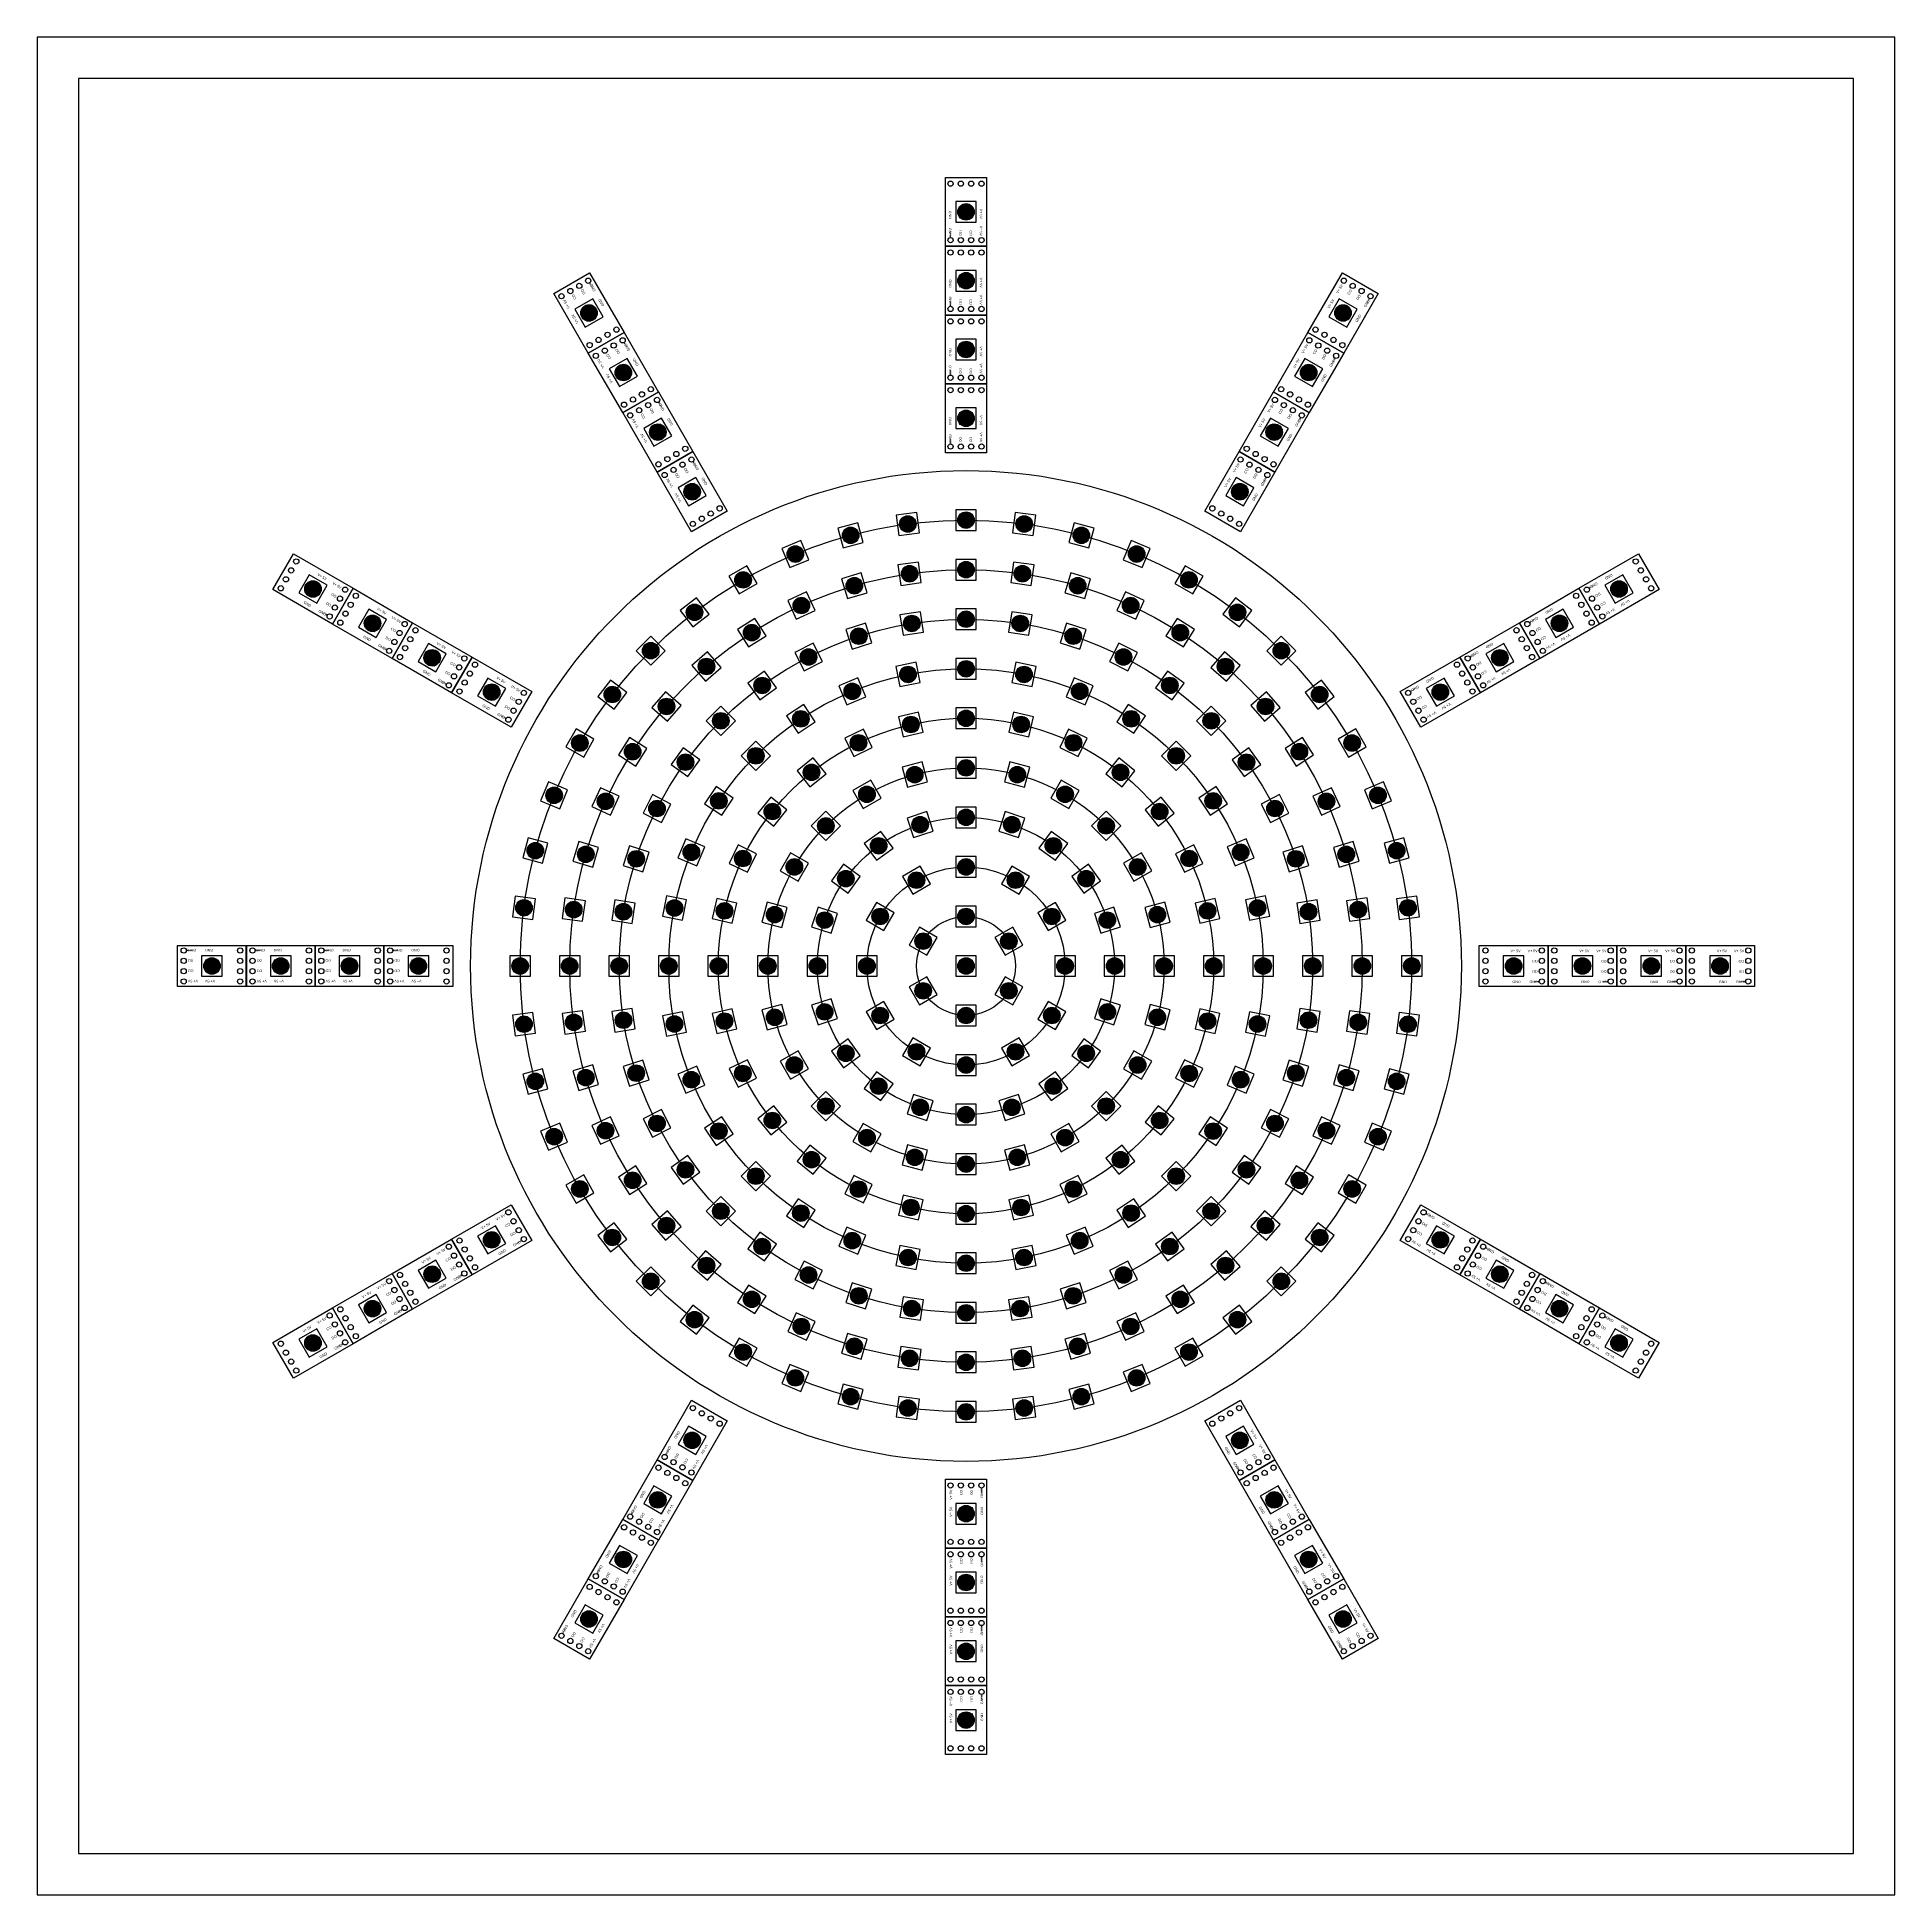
# Model space of a CAD drawing. Header units: millimetres. Extents: x 2050 to 3932, y -1485 to -693.
# Drawn here: x 3071 to 3521, y -1277.8 to -827.8 of the extents above; entities that cross this region are included whole.
import ezdxf

# ---------------------------------------------------------------- set-up
doc = ezdxf.new("R2010")
doc.units = ezdxf.units.MM
doc.header["$LTSCALE"] = 10
doc.header["$MEASUREMENT"] = 0
doc.layers.get('0').update_dxf_attribs({"color": 8})
for name, color, linetype in [('LED SMD 5050', 40, 'Continuous'), ('LED Strip', 30, 'Continuous'), ('vero Pins', 30, 'Continuous')]:
    doc.layers.add(name, color=color, linetype=linetype)
doc.styles.get("Standard").update_dxf_attribs({"font": 'arial.ttf'})

# ---------------------------------------------------------------- blocks, each defined once
blk = doc.blocks.new('SMD 5050')
at = {"layer": 'LED SMD 5050'}
blk.add_hatch(color=256, dxfattribs=at).paths.add_polyline_path([(2, 0, 1), (-2, 0, 1)])
blk.add_lwpolyline([(-2.5, 2.5), (-2.5, -2.5), (2.5, -2.5), (2.5, 2.5)], close=True, dxfattribs=at)
blk.add_circle((0, 0), 2, dxfattribs=at)
blk = doc.blocks.new('DotStar 240mm Disc')
at = {"layer": 'vero Pins'}
for radius in [120, 108, 96, 84, 72, 60, 48, 36, 24, 12]:
    blk.add_circle((0, 0), radius, dxfattribs=at)
for p, rotation in [((-14.1, 107.08), 7.500000000000007), ((14.1, 107.08), 352.4999999999999), ((-27.95, 104.32), 15), ((27.95, 104.32), 344.9999999999999), ((-41.33, 99.78), 22.5), ((41.33, 99.78), 337.4999999999999), ((-54, 93.53), 30), ((-27.05, 92.11), 16.36363636363637), ((-13.66, 95.02), 8.18181818181818), ((13.66, 95.02), 351.8181818181818), ((27.05, 92.11), 343.6363636363636), ((54, 93.53), 329.9999999999999), ((-39.88, 87.32), 24.54545454545454), ((39.88, 87.32), 335.4545454545455), ((-65.75, 85.68), 37.50000000000001), ((-13.14, 82.97), 9.000000000000009), ((13.14, 82.97), 351), ((65.75, 85.68), 322.4999999999999), ((-51.9, 80.76), 32.72727272727273), ((-25.96, 79.89), 17.99999999999999), ((25.96, 79.89), 342), ((51.9, 80.76), 327.2727272727273), ((-76.37, 76.37), 45), ((-38.14, 74.84), 27), ((38.14, 74.84), 333), ((76.37, 76.37), 314.9999999999999), ((-62.87, 72.55), 40.90909090909092), ((-14.05, 70.62), 11.25), ((14.05, 70.62), 348.75), ((62.87, 72.55), 319.0909090909091), ((-85.68, 65.75), 52.49999999999999), ((-49.37, 67.96), 36.00000000000001), ((-27.55, 66.52), 22.5), ((27.55, 66.52), 337.4999999999999), ((49.37, 67.96), 324), ((85.68, 65.75), 307.4999999999999), ((-72.55, 62.87), 49.09090909090909), ((-40, 59.87), 33.75), ((40, 59.87), 326.2499999999999), ((72.55, 62.87), 310.9090909090908), ((-59.4, 59.4), 45.00000000000001), ((-13.35, 58.5), 12.85714285714286), ((13.35, 58.5), 347.1428571428572), ((59.4, 59.4), 315), ((-93.53, 54), 59.99999999999999), ((-80.76, 51.9), 57.27272727272726), ((-50.91, 50.91), 45.00000000000001), ((-26.03, 54.06), 25.71428571428572), ((26.03, 54.06), 334.2857142857143), ((50.91, 50.91), 315), ((80.76, 51.9), 302.7272727272727), ((93.53, 54), 299.9999999999999), ((-67.96, 49.37), 54), ((-37.41, 46.91), 38.57142857142858), ((37.41, 46.91), 321.4285714285714), ((67.96, 49.37), 306), ((-12.42, 46.36), 15), ((12.42, 46.36), 344.9999999999999), ((-99.78, 41.33), 67.49999999999997), ((-87.32, 39.88), 65.45454545454547), ((-74.84, 38.14), 63.00000000000001), ((-59.87, 40), 56.25000000000001), ((-46.91, 37.41), 51.42857142857143), ((-24, 41.57), 30), ((24, 41.57), 329.9999999999999), ((46.91, 37.41), 308.5714285714286), ((59.87, 40), 303.75), ((74.84, 38.14), 297), ((87.32, 39.88), 294.5454545454546), ((99.78, 41.33), 292.4999999999999), ((-33.94, 33.94), 45.00000000000001), ((-11.12, 34.24), 18), ((11.12, 34.24), 342), ((33.94, 33.94), 315), ((-21.16, 29.12), 36.00000000000001), ((21.16, 29.12), 324), ((-104.32, 27.95), 74.99999999999999), ((-92.11, 27.05), 73.63636363636364), ((-79.89, 25.96), 72), ((-66.52, 27.55), 67.5), ((-54.06, 26.03), 64.28571428571428), ((-41.57, 24), 59.99999999999999), ((41.57, 24), 300.0000000000001), ((54.06, 26.03), 295.7142857142857), ((66.52, 27.55), 292.5000000000001), ((79.89, 25.96), 288), ((92.11, 27.05), 286.3636363636364), ((104.32, 27.95), 284.9999999999999), ((-29.12, 21.16), 54), ((-12, 20.78), 30), ((12, 20.78), 329.9999999999999), ((29.12, 21.16), 306), ((-107.08, 14.1), 82.50000000000001), ((-95.02, 13.66), 81.81818181818183), ((-82.97, 13.14), 81), ((-70.62, 14.05), 78.74999999999999), ((-58.5, 13.35), 77.14285714285715), ((-46.36, 12.42), 75.00000000000001), ((-34.24, 11.12), 72), ((-20.78, 12), 59.99999999999999), ((20.78, 12), 300.0000000000001), ((34.24, 11.12), 288), ((46.36, 12.42), 285), ((58.5, 13.35), 282.8571428571428), ((70.62, 14.05), 281.25), ((82.97, 13.14), 279), ((95.02, 13.66), 278.1818181818182), ((107.08, 14.1), 277.5), ((-10.39, 6), 59.99999999999999), ((10.39, 6), 300.0000000000001), ((-108, 0), 90), ((-96, 0), 90), ((-84, 0), 90), ((-72, 0), 90), ((-60, 0), 90), ((-48, 0), 90), ((-36, 0), 90), ((-24, 0), 90), ((24, 0), 270), ((36, 0), 270), ((48, 0), 270), ((60, 0), 270), ((72, 0), 270), ((84, 0), 270), ((96, 0), 270), ((108, 0), 269.9999999999999), ((-10.39, -6), 120), ((10.39, -6), 239.9999999999999), ((-34.24, -11.12), 108), ((-20.78, -12), 120), ((20.78, -12), 239.9999999999999), ((34.24, -11.12), 252), ((-107.08, -14.1), 97.5), ((-95.02, -13.66), 98.18181818181817), ((-82.97, -13.14), 99.00000000000001), ((-70.62, -14.05), 101.25), ((-58.5, -13.35), 102.8571428571429), ((-46.36, -12.42), 105), ((0, -12), 180), ((46.36, -12.42), 255), ((58.5, -13.35), 257.1428571428572), ((70.62, -14.05), 258.75), ((82.97, -13.14), 261), ((95.02, -13.66), 261.8181818181818), ((107.08, -14.1), 262.4999999999999), ((-29.12, -21.16), 126), ((-12, -20.78), 150), ((12, -20.78), 209.9999999999999), ((29.12, -21.16), 234), ((-41.57, -24), 120), ((0, -24), 180), ((41.57, -24), 239.9999999999999), ((-104.32, -27.95), 105), ((-92.11, -27.05), 106.3636363636363), ((-79.89, -25.96), 108), ((-66.52, -27.55), 112.5), ((-54.06, -26.03), 115.7142857142857), ((-21.16, -29.12), 144), ((21.16, -29.12), 216), ((54.06, -26.03), 244.2857142857143), ((66.52, -27.55), 247.5), ((79.89, -25.96), 252), ((92.11, -27.05), 253.6363636363636), ((104.32, -27.95), 255), ((-33.94, -33.94), 135), ((-11.12, -34.24), 162), ((11.12, -34.24), 198), ((33.94, -33.94), 224.9999999999999), ((-74.84, -38.14), 117), ((-46.91, -37.41), 128.5714285714286), ((0, -36), 180), ((46.91, -37.41), 231.4285714285714), ((74.84, -38.14), 242.9999999999999), ((-99.78, -41.33), 112.5), ((-87.32, -39.88), 114.5454545454545), ((-59.87, -40), 123.75), ((-24, -41.57), 150), ((24, -41.57), 209.9999999999999), ((59.87, -40), 236.25), ((87.32, -39.88), 245.4545454545455), ((99.78, -41.33), 247.5), ((-37.41, -46.91), 141.4285714285714), ((-12.42, -46.36), 165), ((12.42, -46.36), 194.9999999999999), ((37.41, -46.91), 218.5714285714285), ((-80.76, -51.9), 122.7272727272727), ((-67.96, -49.37), 126), ((-50.91, -50.91), 135), ((0, -48), 180), ((50.91, -50.91), 224.9999999999999), ((67.96, -49.37), 234), ((80.76, -51.9), 237.2727272727272), ((-93.53, -54), 120), ((-26.03, -54.06), 154.2857142857143), ((26.03, -54.06), 205.7142857142857), ((93.53, -54), 239.9999999999999), ((-59.4, -59.4), 135), ((-40, -59.87), 146.25), ((-13.35, -58.5), 167.1428571428571), ((0, -60), 180), ((13.35, -58.5), 192.8571428571429), ((40, -59.87), 213.7499999999999), ((59.4, -59.4), 224.9999999999999), ((-85.68, -65.75), 127.5), ((-72.55, -62.87), 130.9090909090909), ((72.55, -62.87), 229.090909090909), ((85.68, -65.75), 232.4999999999999), ((-49.37, -67.96), 144), ((-27.55, -66.52), 157.5), ((27.55, -66.52), 202.5000000000001), ((49.37, -67.96), 216), ((-62.87, -72.55), 139.0909090909091), ((-38.14, -74.84), 153), ((-14.05, -70.62), 168.75), ((0, -72), 180), ((14.05, -70.62), 191.25), ((38.14, -74.84), 206.9999999999999), ((62.87, -72.55), 220.9090909090909), ((-76.37, -76.37), 135), ((76.37, -76.37), 224.9999999999999), ((-51.9, -80.76), 147.2727272727273), ((-25.96, -79.89), 162), ((-13.14, -82.97), 171), ((13.14, -82.97), 189), ((25.96, -79.89), 198), ((51.9, -80.76), 212.7272727272727), ((-65.75, -85.68), 142.5), ((-39.88, -87.32), 155.4545454545454), ((0, -84), 180), ((39.88, -87.32), 204.5454545454545), ((65.75, -85.68), 217.5), ((-27.05, -92.11), 163.6363636363637), ((27.05, -92.11), 196.3636363636363), ((-54, -93.53), 150), ((-13.66, -95.02), 171.8181818181818), ((0, -96), 180), ((13.66, -95.02), 188.1818181818181), ((54, -93.53), 209.9999999999999), ((-41.33, -99.78), 157.5), ((41.33, -99.78), 202.4999999999999), ((-27.95, -104.32), 165), ((27.95, -104.32), 194.9999999999999), ((-14.1, -107.08), 172.5), ((0, -108), 180), ((14.1, -107.08), 187.4999999999999)]:
    blk.add_blockref('SMD 5050', p, dxfattribs=dict(at, rotation=rotation))
for p in [(0, 108), (0, 96), (0, 84), (0, 72), (0, 60), (0, 48), (0, 36), (0, 24), (0, 12), (0, 0)]:
    blk.add_blockref('SMD 5050', p, dxfattribs=at)
blk = doc.blocks.new('DotStar Strip 60')
at = {"color": 1}
for centre in [(-3.75, 15.17), (-1.25, 15.17), (1.25, 15.17), (3.75, 15.17), (-3.75, 1.5), (-1.25, 1.5), (1.25, 1.5), (3.75, 1.5)]:
    blk.add_circle(centre, 0.635, dxfattribs=at)
at = {"layer": 'LED Strip'}
blk.add_lwpolyline([(5, 16.67), (5, 0), (-5, 0), (-5, 16.67)], close=True, dxfattribs=at)
at = {"layer": 'vero Pins'}
blk.add_blockref('SMD 5050', (0, 8.33), dxfattribs=at)
at = {"color": 4, "width": 7.3862, "attachment_point": 9, "rotation": 90}
for s, insert, char_height in [('V+ 5V', (-3.34, 14.15), 0.635), ('CO', (-0.84, 14.15), 0.635), ('DO', (1.66, 14.15), 0.635), ('GND', (4.16, 14.15), 0.635), ('{\\fArial|b1|i0|c0|p34;→}', (4.16, 14.94), 1.5), ('V+ 5V', (-3.34, 10.01), 0.635), ('CI', (-0.84, 10.01), 0.635), ('DI', (1.66, 10.01), 0.635), ('GND', (4.16, 10.01), 0.635)]:
    blk.add_mtext(s, dxfattribs=dict(at, insert=insert, char_height=char_height))

msp = doc.modelspace()

# ---------------------------------------------------------------- linework, layer by layer
at = {"layer": 'vero Pins'}
for points in [[(3070.98, -1277.78), (3520.98, -1277.78), (3520.98, -827.78), (3070.98, -827.78)], [(3080.98, -1267.78), (3510.98, -1267.78), (3510.98, -837.78), (3080.98, -837.78)]]:
    msp.add_lwpolyline(points, close=True, dxfattribs=at)

# ---------------------------------------------------------------- block references
for p, rotation in [((3295.98, -861.78), 180), ((3295.98, -878.45), 180), ((3208.81, -901.8), 29.99999999999995), ((3383.15, -901.8), 329.9999999999999), ((3295.98, -895.11), 180), ((3217.15, -916.24), 29.99999999999995), ((3374.81, -916.24), 329.9999999999999), ((3295.98, -911.78), 180), ((3225.48, -930.67), 29.99999999999995), ((3366.48, -930.67), 329.9999999999999), ((3233.81, -945.11), 29.99999999999995), ((3358.15, -945.11), 329.9999999999999), ((3130.57, -957.28), 239.9999999999999), ((3461.39, -957.28), 119.9999999999999), ((3145, -965.61), 239.9999999999999), ((3446.96, -965.61), 119.9999999999999), ((3159.44, -973.95), 239.9999999999999), ((3432.52, -973.95), 119.9999999999999), ((3173.87, -982.28), 239.9999999999999), ((3418.09, -982.28), 119.9999999999999), ((3121.65, -1052.78), 90.00000000000001), ((3138.31, -1052.78), 90.00000000000001), ((3154.98, -1052.78), 90.00000000000001), ((3171.65, -1052.78), 90.00000000000001), ((3420.31, -1052.78), 269.9999999999999), ((3436.98, -1052.78), 269.9999999999999), ((3453.65, -1052.78), 269.9999999999999), ((3470.31, -1052.78), 269.9999999999999), ((3173.87, -1123.28), 299.9999999999999), ((3418.09, -1123.28), 59.99999999999988), ((3159.44, -1131.61), 299.9999999999999), ((3432.52, -1131.61), 59.99999999999988), ((3145, -1139.95), 299.9999999999999), ((3446.96, -1139.95), 59.99999999999988), ((3130.57, -1148.28), 299.9999999999999), ((3461.39, -1148.28), 59.99999999999988), ((3233.81, -1160.46), 150), ((3358.15, -1160.46), 209.9999999999999), ((3225.48, -1174.89), 150), ((3366.48, -1174.89), 209.9999999999999), ((3217.15, -1189.32), 150), ((3374.81, -1189.32), 209.9999999999999), ((3208.81, -1203.76), 150), ((3383.15, -1203.76), 209.9999999999999)]:
    msp.add_blockref('DotStar Strip 60', p, dxfattribs=dict(at, rotation=rotation))
for name, p in [('DotStar 240mm Disc', (3295.98, -1052.78)), ('DotStar Strip 60', (3295.98, -1193.78)), ('DotStar Strip 60', (3295.98, -1210.45)), ('DotStar Strip 60', (3295.98, -1227.11)), ('DotStar Strip 60', (3295.98, -1243.78))]:
    msp.add_blockref(name, p, dxfattribs=at)

doc.saveas('drawing.dxf')
